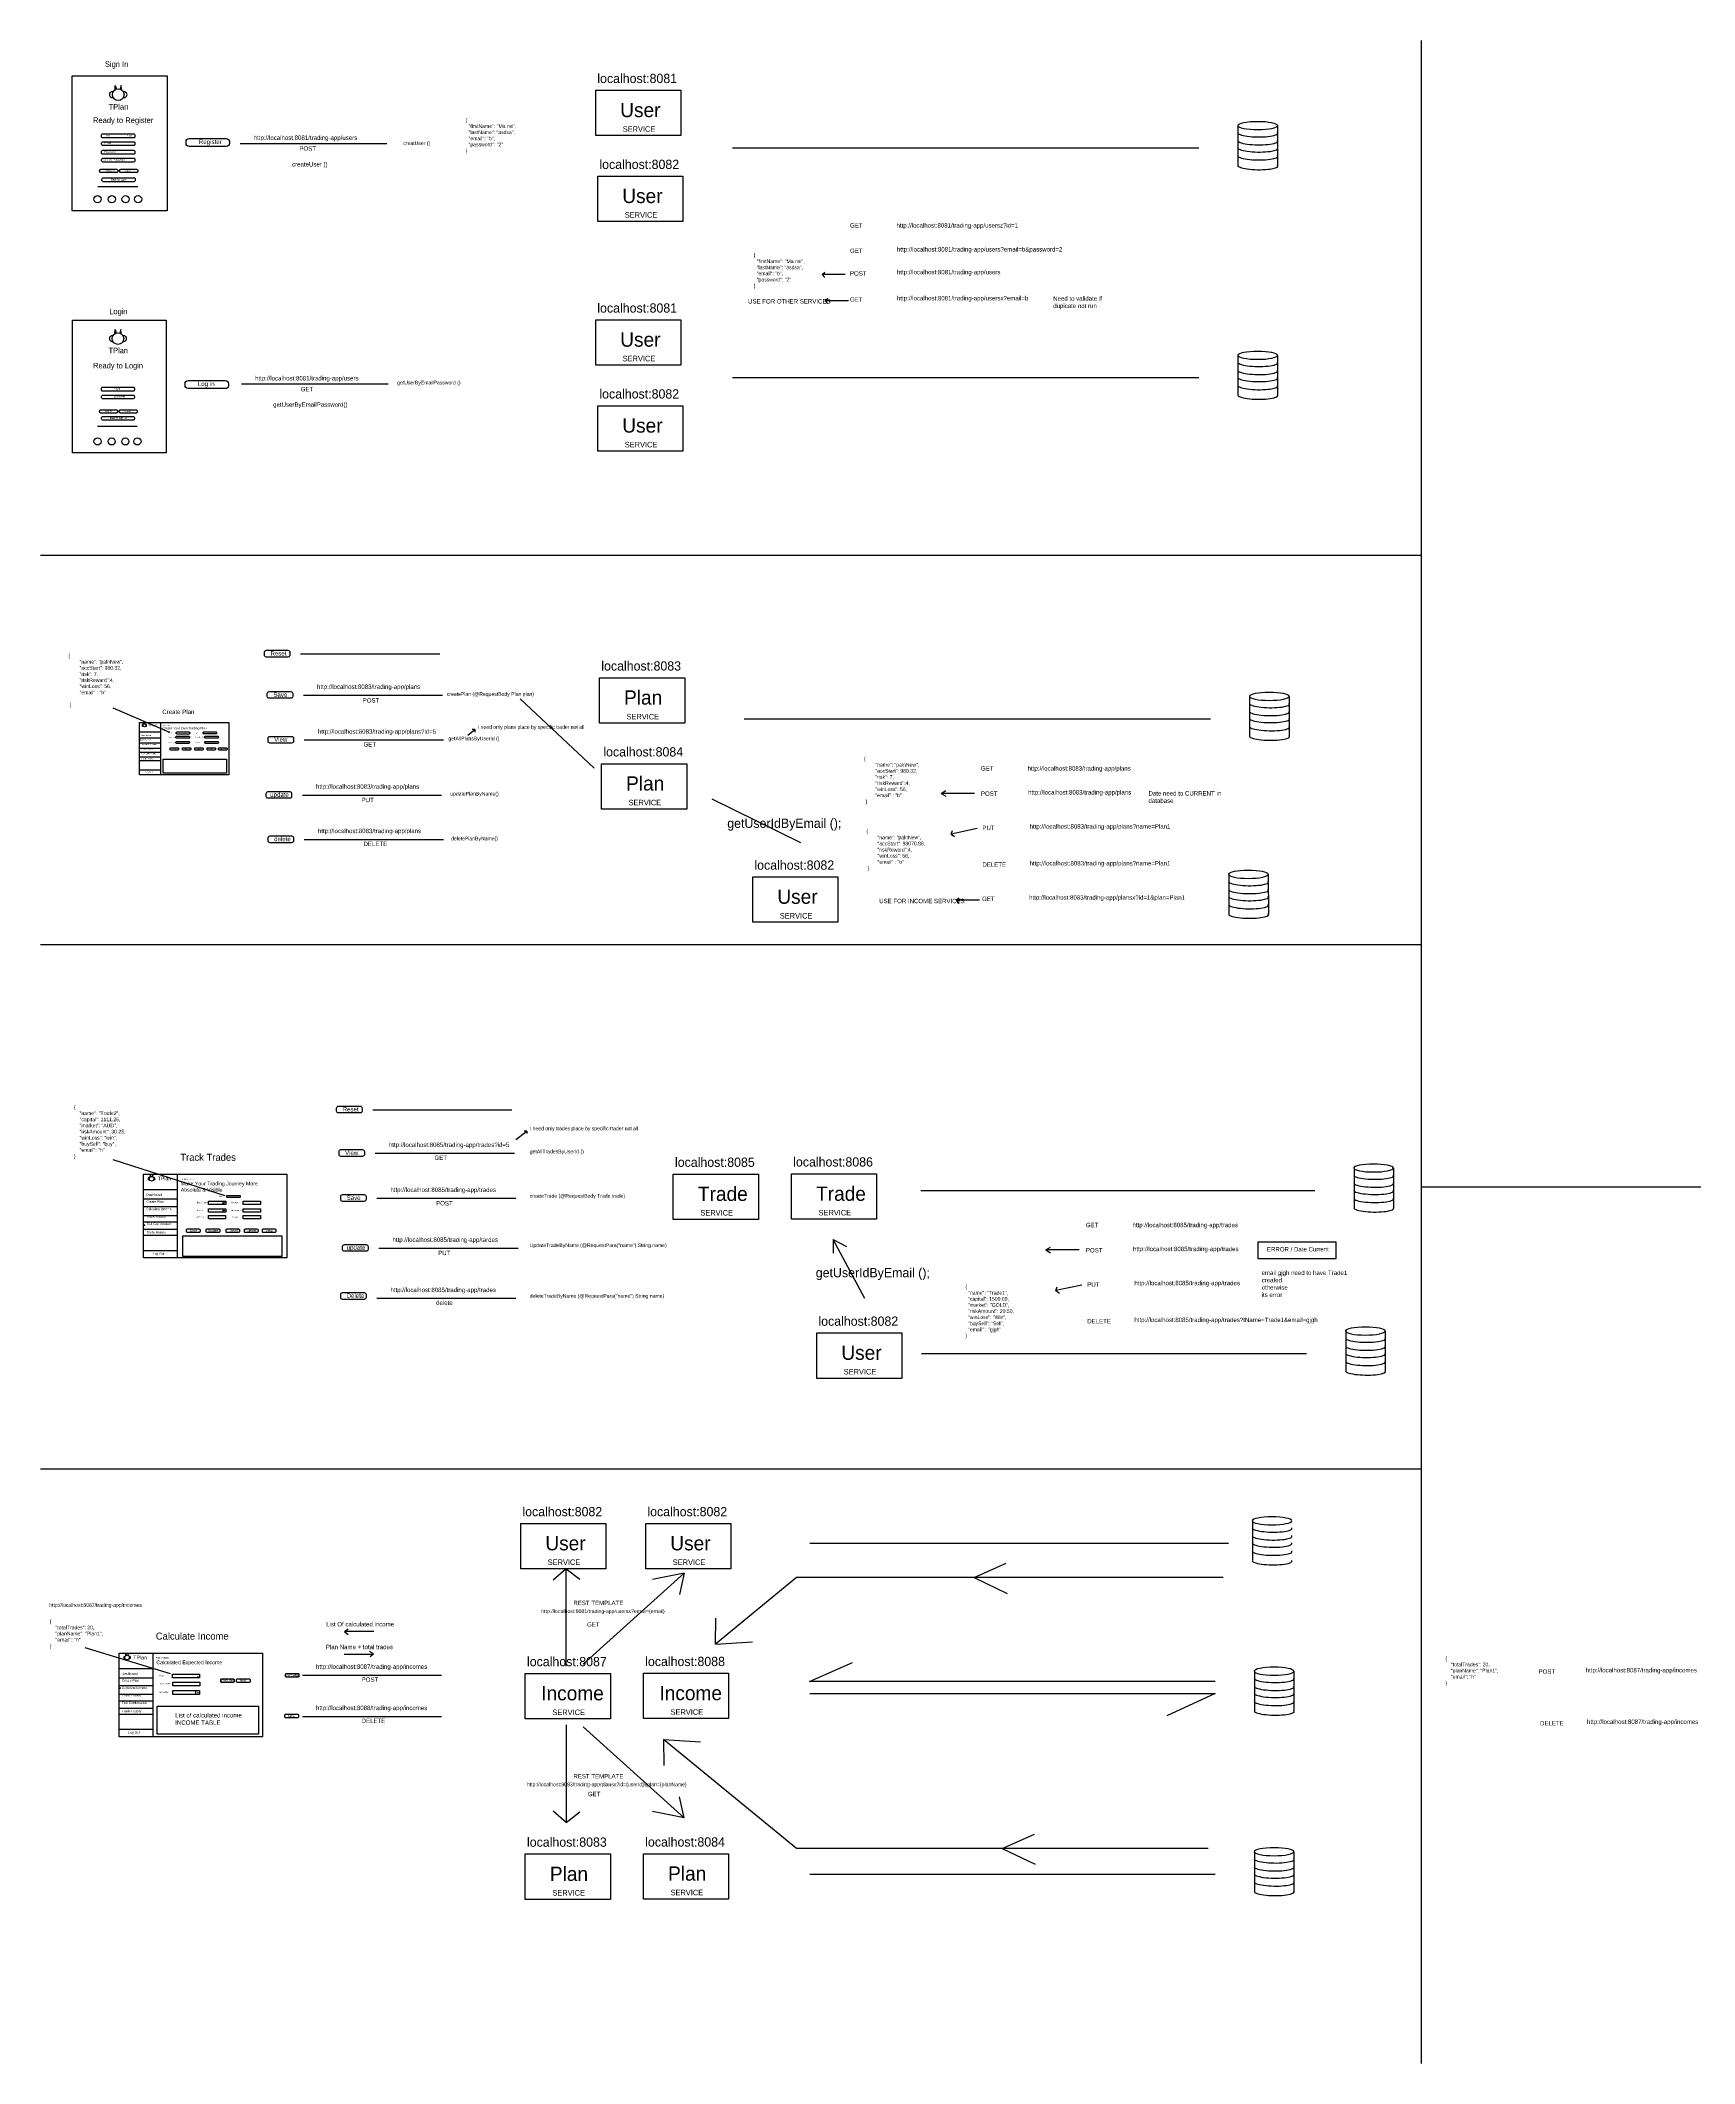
# Model space of a CAD drawing. Header units: inches. Extents: x 3671 to 106762, y 19230 to 49590.
# Drawn here: x 83142 to 94408, y 19230 to 33004 of the extents above; entities that cross this region are included whole.
import ezdxf

# ---------------------------------------------------------------- set-up
doc = ezdxf.new("R2010")
doc.units = ezdxf.units.IN
doc.header["$MEASUREMENT"] = 0
for name, color, linetype in [('Inner Lines', 251, 'Continuous'), ('lines', 100, 'Continuous'), ('Text', 7, 'Continuous')]:
    doc.layers.add(name, color=color, linetype=linetype)

msp = doc.modelspace()

# ---------------------------------------------------------------- linework, layer by layer
at = {"color": 255}
for p, q in [((92549, 19230), (92549, 33004)), ((84502, 32303), (85501, 32303)), ((88466, 31410), (88484, 31427)), ((88624, 31410), (88466, 31410)), ((88466, 31410), (88484, 31389)), ((88486, 31232), (88506, 31250)), ((88645, 31232), (88486, 31232)), ((88486, 31232), (88505, 31212)), ((84511, 30665), (85511, 30665)), ((83142, 29500), (92549, 29500)), ((86409, 28522), (86914, 28049)), ((83636, 28460), (84022, 28294)), ((84022, 28294), (84014, 28293)), ((84022, 28294), (84018, 28300)), ((88322, 27542), (87718, 27838)), ((89276, 27878), (89308, 27898)), ((89504, 27878), (89276, 27878)), ((89276, 27878), (89308, 27858)), ((89522, 27638), (89344, 27600)), ((89344, 27600), (89354, 27626)), ((89344, 27600), (89368, 27585)), ((89380, 27150), (89398, 27167)), ((89538, 27150), (89380, 27150)), ((89380, 27150), (89398, 27129)), ((83142, 26848), (92549, 26848)), ((83636, 25384), (84397, 25139)), ((92549, 25199), (106762, 25199)), ((88757, 24438), (88542, 24840)), ((88542, 24840), (88542, 24748)), ((88542, 24840), (88632, 24792)), ((89990, 24769), (90022, 24788)), ((90218, 24769), (89990, 24769)), ((89990, 24769), (90022, 24750)), ((90236, 24530), (90059, 24492)), ((90059, 24492), (90068, 24517)), ((90059, 24492), (90083, 24476)), ((83142, 23279), (92549, 23279)), ((86723, 22598), (86635, 22522)), ((86723, 21935), (86723, 22598)), ((86723, 22598), (86815, 22527)), ((86839, 21948), (87526, 22568)), ((87526, 22568), (87310, 22525)), ((87526, 22568), (87495, 22424)), ((85213, 22171), (85237, 22190)), ((83444, 22063), (84026, 21886)), ((85413, 22172), (85213, 22171)), ((85213, 22171), (85239, 22152)), ((85211, 22016), (85410, 22016)), ((85410, 22016), (85384, 22036)), ((85410, 22016), (85387, 21998)), ((88380, 21832), (88674, 21960)), ((91143, 21832), (88380, 21832)), ((91143, 21749), (90815, 21598)), ((86723, 21535), (86723, 20872)), ((86839, 21522), (87526, 20902)), ((86723, 20872), (86635, 20948)), ((86723, 20872), (86815, 20943)), ((87526, 20902), (87310, 20945)), ((87526, 20902), (87495, 21046))]:
    msp.add_line(p, q, dxfattribs=at)
for p, q in [((84914, 28828), (85862, 28828)), ((84933, 28547), (85881, 28547)), ((84939, 28242), (85887, 28242)), ((84926, 27866), (85874, 27866)), ((84939, 27564), (85887, 27564)), ((85406, 25724), (86353, 25724)), ((85422, 25427), (86370, 25427)), ((85433, 25122), (86381, 25122)), ((85447, 24782), (86395, 24782)), ((85433, 24440), (86381, 24440)), ((84926, 21875), (85874, 21875)), ((84926, 21593), (85874, 21593))]:
    msp.add_line(p, q)
at = {"color": 2}
for p, q in [((86052, 28275), (86101, 28312)), ((86101, 28312), (86082, 28312)), ((86101, 28312), (86101, 28294)), ((86101, 28294), (86101, 28294)), ((86380, 25521), (86454, 25578)), ((86454, 25578), (86436, 25578)), ((86454, 25578), (86454, 25561)), ((86454, 25561), (86454, 25561))]:
    msp.add_line(p, q, dxfattribs=at)
at = {"color": 3}
for p, q in [((89501, 22538), (89720, 22636)), ((88292, 22538), (87739, 22086)), ((91197, 22538), (88292, 22538)), ((89501, 22538), (89726, 22430)), ((87739, 22086), (87742, 22263)), ((87739, 22086), (87991, 22101)), ((88292, 20695), (87386, 21436)), ((87386, 21436), (87389, 21258)), ((87386, 21436), (87638, 21421)), ((91095, 20695), (88292, 20695)), ((89693, 20695), (89913, 20792)), ((89693, 20695), (89918, 20587))]:
    msp.add_line(p, q, dxfattribs=at)
at = {"color": 1}
msp.add_lwpolyline([(91436, 24825), (91966, 24825), (91966, 24709), (91436, 24709)], close=True, dxfattribs=at)
at = {"layer": 'Inner Lines'}
for p, q in [((83532, 32010), (83805, 32010)), ((83531, 30377), (83801, 30377)), ((84385, 25102), (84385, 25079)), ((84391, 25092), (84394, 25088)), ((84394, 25088), (84398, 25092)), ((84385, 25049), (84385, 25027)), ((84391, 25039), (84394, 25035)), ((84394, 25035), (84398, 25039)), ((84198, 21770), (84198, 21743)), ((84214, 21866), (84217, 21869)), ((84212, 21758), (84215, 21755)), ((84215, 21755), (84218, 21757))]:
    msp.add_line(p, q, dxfattribs=at)
for points in [[(83567, 32368), (83776, 32368, -0.414214), (83785, 32359), (83785, 32350, -0.414214), (83776, 32341), (83567, 32341, -0.414214), (83558, 32350), (83558, 32359, -0.414214)], [(83567, 32256), (83776, 32256, -0.414214), (83785, 32247), (83785, 32238, -0.414214), (83776, 32229), (83567, 32229, -0.414214), (83558, 32238), (83558, 32247, -0.414214)], [(83568, 32314), (83777, 32314, -0.414214), (83786, 32305), (83786, 32297, -0.414214), (83777, 32288), (83568, 32288, -0.414214), (83559, 32297), (83559, 32305, -0.414214)], [(84155, 32336), (84408, 32336, -0.414214), (84430, 32315), (84430, 32303, -0.414214), (84408, 32282), (84155, 32282, -0.414214), (84134, 32303), (84134, 32315, -0.414214)], [(83554, 32127), (83661, 32127, -0.414214), (83670, 32118), (83670, 32113, -0.414214), (83661, 32104), (83554, 32104, -0.414214), (83545, 32113), (83545, 32118, -0.414214)], [(83568, 32202), (83777, 32202, -0.414214), (83786, 32194), (83786, 32185, -0.414214), (83777, 32176), (83568, 32176, -0.414214), (83559, 32185), (83559, 32194, -0.414214)], [(83690, 32127), (83797, 32127, -0.414214), (83806, 32118), (83806, 32113, -0.414214), (83797, 32104), (83690, 32104, -0.414214), (83681, 32113), (83681, 32118, -0.414214)], [(83570, 32069), (83779, 32069, -0.414214), (83788, 32060), (83788, 32051, -0.414214), (83779, 32042), (83570, 32042, -0.414214), (83561, 32051), (83561, 32060, -0.414214)], [(83567, 30643), (83773, 30643, -0.414214), (83782, 30634), (83782, 30625, -0.414214), (83773, 30616), (83567, 30616, -0.414214), (83558, 30625), (83558, 30634, -0.414214)], [(83568, 30590), (83773, 30590, -0.414214), (83782, 30581), (83782, 30572, -0.414214), (83773, 30564), (83568, 30564, -0.414214), (83559, 30572), (83559, 30581, -0.414214)], [(84148, 30689), (84401, 30689, -0.414214), (84423, 30667), (84423, 30655, -0.414214), (84401, 30634), (84148, 30634, -0.414214), (84127, 30655), (84127, 30667, -0.414214)], [(83554, 30490), (83659, 30490, -0.414214), (83668, 30481), (83668, 30476, -0.414214), (83659, 30467), (83554, 30467, -0.414214), (83545, 30476), (83545, 30481, -0.414214)], [(83568, 30444), (83773, 30444, -0.414214), (83782, 30436), (83782, 30427, -0.414214), (83773, 30418), (83568, 30418, -0.414214), (83559, 30427), (83559, 30436, -0.414214)], [(83688, 30490), (83793, 30490, -0.414214), (83802, 30481), (83802, 30476, -0.414214), (83793, 30467), (83688, 30467, -0.414214), (83679, 30476), (83679, 30481, -0.414214)], [(84070, 28267), (84152, 28267, -0.414214), (84157, 28262), (84157, 28258, -0.414214), (84152, 28253), (84070, 28253, -0.414214), (84065, 28258), (84065, 28262, -0.414214)], [(84072, 28296), (84154, 28296, -0.414214), (84159, 28291), (84159, 28287, -0.414214), (84154, 28282), (84072, 28282, -0.414214), (84067, 28287), (84067, 28291, -0.414214)], [(84255, 28297), (84337, 28297, -0.414214), (84342, 28292), (84342, 28288, -0.414214), (84337, 28283), (84255, 28283, -0.414214), (84250, 28288), (84250, 28292, -0.414214)], [(84267, 28267), (84348, 28267, -0.414214), (84353, 28262), (84353, 28258, -0.414214), (84348, 28253), (84267, 28253, -0.414214), (84262, 28258), (84262, 28262, -0.414214)], [(84070, 28232), (84152, 28232, -0.414214), (84157, 28227), (84157, 28223, -0.414214), (84152, 28218), (84070, 28218, -0.414214), (84065, 28223), (84065, 28227, -0.414214)], [(84267, 28232), (84349, 28232, -0.414214), (84354, 28227), (84354, 28223, -0.414214), (84349, 28218), (84267, 28218, -0.414214), (84262, 28223), (84262, 28227, -0.414214)], [(84416, 25141), (84498, 25141, -0.414214), (84503, 25136), (84503, 25132, -0.414214), (84498, 25127), (84416, 25127, -0.414214), (84411, 25132), (84411, 25136, -0.414214)]]:
    msp.add_lwpolyline(points, format="xyb", close=True, dxfattribs=at)
for points in [[(83978, 28110), (84409, 28110), (84409, 28015), (83978, 28015)], [(84286, 25102), (84404, 25102), (84404, 25079), (84286, 25079)], [(84523, 25102), (84640, 25102), (84640, 25079), (84523, 25079)], [(84286, 25049), (84404, 25049), (84404, 25027), (84286, 25027)], [(84286, 25003), (84403, 25003), (84403, 24981), (84286, 24981)], [(84523, 25049), (84640, 25049), (84640, 25027), (84523, 25027)], [(84523, 25003), (84641, 25003), (84641, 24981), (84523, 24981)], [(84113, 24866), (84786, 24866), (84786, 24724), (84113, 24724)], [(84042, 21882), (84225, 21882), (84225, 21855), (84042, 21855)], [(84043, 21770), (84226, 21770), (84226, 21743), (84043, 21743)], [(84044, 21827), (84227, 21827), (84227, 21801), (84044, 21801)], [(83938, 21662), (84627, 21662), (84627, 21472), (83938, 21472)]]:
    msp.add_lwpolyline(points, close=True, dxfattribs=at)
at = {"layer": 'Inner Lines', "color": 6}
for centre, radius in [((83821, 28241), 1.51), ((83850, 24938), 2.42), ((83684, 21786), 2.42)]:
    msp.add_circle(centre, radius, dxfattribs=at)
at = {"layer": 'lines', "color": 6}
for p, q in [((91298, 32424), (91298, 32149)), ((91567, 32424), (91567, 32149)), ((91298, 30860), (91298, 30586)), ((91567, 30860), (91567, 30586)), ((91378, 28538), (91378, 28263)), ((91647, 28538), (91647, 28264)), ((91236, 27330), (91236, 27055)), ((91504, 27326), (91506, 27052)), ((92089, 25330), (92089, 25056)), ((92357, 25327), (92357, 25052)), ((92033, 24220), (92033, 23946)), ((92301, 24217), (92301, 23942)), ((91397, 22928), (91397, 22654)), ((91410, 21901), (91410, 21626)), ((91679, 21901), (91679, 21627)), ((91410, 20672), (91410, 20397)), ((91679, 20672), (91679, 20397))]:
    msp.add_line(p, q, dxfattribs=at)
at = {"layer": 'lines', "color": 0}
for p, q in [((87856, 32272), (91031, 32272)), ((87856, 30709), (91031, 30709)), ((87936, 28386), (91111, 28386)), ((89139, 25175), (91821, 25175)), ((89144, 24065), (91765, 24065)), ((88383, 22773), (91234, 22773)), ((88383, 21749), (91143, 21749)), ((88383, 20520), (91143, 20520))]:
    msp.add_line(p, q, dxfattribs=at)
at = {"layer": 'lines'}
for p, q in [((83816, 28361), (84426, 28361)), ((83816, 28004), (83816, 28361)), ((83816, 28296), (83959, 28296)), ((83816, 28256), (83959, 28256)), ((83959, 28361), (83959, 28004)), ((84426, 28361), (84426, 28004)), ((83816, 28223), (83959, 28223)), ((83816, 28185), (83959, 28185)), ((83816, 28158), (83959, 28158)), ((83816, 28126), (83959, 28126)), ((83816, 28101), (83959, 28101)), ((83816, 28037), (83959, 28037)), ((84426, 28004), (83816, 28004)), ((83845, 25285), (84821, 25285)), ((83845, 24715), (83845, 25285)), ((84074, 25285), (84074, 24715)), ((84821, 25285), (84821, 24715)), ((83845, 25181), (84074, 25181)), ((83845, 25118), (84074, 25118)), ((83845, 25065), (84074, 25065)), ((83845, 25004), (84074, 25004)), ((83845, 24961), (84074, 24961)), ((83845, 24910), (84074, 24910)), ((83845, 24869), (84074, 24869)), ((83845, 24766), (84074, 24766)), ((84821, 24715), (83845, 24715)), ((83679, 22025), (84654, 22025)), ((83679, 21455), (83679, 22025)), ((83679, 21920), (83907, 21920)), ((83907, 22025), (83907, 21455)), ((84654, 22025), (84654, 21455)), ((83679, 21857), (83907, 21857)), ((83679, 21804), (83907, 21804)), ((84214, 21866), (84214, 21866)), ((83679, 21744), (83907, 21744)), ((83679, 21700), (83907, 21700)), ((83679, 21649), (83907, 21649)), ((84215, 21755), (84215, 21755)), ((83679, 21608), (83907, 21608)), ((83679, 21506), (83907, 21506)), ((84654, 21455), (83679, 21455))]:
    msp.add_line(p, q, dxfattribs=at)
for points in [[(83358, 32762), (84006, 32762), (84006, 31844), (83358, 31844)], [(83361, 31100), (83999, 31100), (83999, 30196), (83361, 30196)]]:
    msp.add_lwpolyline(points, close=True, dxfattribs=at)
at = {"layer": 'lines', "color": 1}
for points in [[(86924, 32665), (87503, 32665), (87503, 32356), (86924, 32356)], [(86938, 32080), (87517, 32080), (87517, 31771), (86938, 31771)], [(86924, 31102), (87503, 31102), (87503, 30793), (86924, 30793)], [(86938, 30517), (87517, 30517), (87517, 30208), (86938, 30208)], [(86950, 28665), (87530, 28665), (87530, 28356), (86950, 28356)], [(86964, 28080), (87544, 28080), (87544, 27771), (86964, 27771)], [(87994, 27309), (88573, 27309), (88573, 27000), (87994, 27000)], [(87452, 25286), (88032, 25286), (88032, 24977), (87452, 24977)], [(88258, 25288), (88837, 25288), (88837, 24978), (88258, 24978)], [(88429, 24204), (89009, 24204), (89009, 23895), (88429, 23895)], [(86413, 22907), (86993, 22907), (86993, 22598), (86413, 22598)], [(87265, 22907), (87844, 22907), (87844, 22598), (87265, 22598)], [(86444, 21886), (87024, 21886), (87024, 21577), (86444, 21577)], [(87250, 21887), (87829, 21887), (87829, 21578), (87250, 21578)], [(86444, 20657), (87024, 20657), (87024, 20347), (86444, 20347)], [(87250, 20658), (87829, 20658), (87829, 20349), (87250, 20349)]]:
    msp.add_lwpolyline(points, close=True, dxfattribs=at)
at = {"layer": 'lines', "color": 6}
for points in [[(84681, 28852), (84828, 28852, -0.414214), (84841, 28840), (84841, 28819, -0.414214), (84828, 28806), (84681, 28806, -0.414214), (84668, 28819), (84668, 28840, -0.414214)], [(84700, 28571), (84848, 28571, -0.414214), (84860, 28558), (84860, 28537, -0.414214), (84848, 28525), (84700, 28525, -0.414214), (84687, 28537), (84687, 28558, -0.414214)], [(84706, 28266), (84853, 28266, -0.414214), (84866, 28253), (84866, 28232, -0.414214), (84853, 28220), (84706, 28220, -0.414214), (84693, 28232), (84693, 28253, -0.414214)], [(84029, 28188), (84078, 28188, -0.414214), (84082, 28184), (84082, 28177, -0.414214), (84078, 28173), (84029, 28173, -0.414214), (84025, 28177), (84025, 28184, -0.414214)], [(84113, 28188), (84162, 28188, -0.414214), (84166, 28184), (84166, 28177, -0.414214), (84162, 28173), (84113, 28173, -0.414214), (84109, 28177), (84109, 28184, -0.414214)], [(84197, 28188), (84246, 28188, -0.414214), (84250, 28184), (84250, 28177, -0.414214), (84246, 28173), (84197, 28173, -0.414214), (84193, 28177), (84193, 28184, -0.414214)], [(84281, 28188), (84330, 28188, -0.414214), (84334, 28184), (84334, 28177, -0.414214), (84330, 28173), (84281, 28173, -0.414214), (84277, 28177), (84277, 28184, -0.414214)], [(84359, 28188), (84409, 28188, -0.414214), (84413, 28184), (84413, 28177, -0.414214), (84409, 28173), (84359, 28173, -0.414214), (84355, 28177), (84355, 28184, -0.414214)], [(84692, 27890), (84840, 27890, -0.414214), (84853, 27877), (84853, 27857, -0.414214), (84840, 27844), (84692, 27844, -0.414214), (84680, 27857), (84680, 27877, -0.414214)], [(84706, 27588), (84853, 27588, -0.414214), (84866, 27575), (84866, 27555, -0.414214), (84853, 27542), (84706, 27542, -0.414214), (84693, 27555), (84693, 27575, -0.414214)], [(85172, 25748), (85320, 25748, -0.414214), (85333, 25735), (85333, 25715, -0.414214), (85320, 25702), (85172, 25702, -0.414214), (85159, 25715), (85159, 25735, -0.414214)], [(85188, 25452), (85336, 25452, -0.414214), (85349, 25439), (85349, 25418, -0.414214), (85336, 25406), (85188, 25406, -0.414214), (85176, 25418), (85176, 25439, -0.414214)], [(85199, 25146), (85347, 25146, -0.414214), (85360, 25133), (85360, 25113, -0.414214), (85347, 25100), (85199, 25100, -0.414214), (85187, 25113), (85187, 25133, -0.414214)], [(84144, 24912), (84222, 24912, -0.414214), (84229, 24906), (84229, 24895, -0.414214), (84222, 24888), (84144, 24888, -0.414214), (84137, 24895), (84137, 24906, -0.414214)], [(84278, 24912), (84357, 24912, -0.414214), (84364, 24906), (84364, 24895, -0.414214), (84357, 24888), (84278, 24888, -0.414214), (84271, 24895), (84271, 24906, -0.414214)], [(84412, 24912), (84491, 24912, -0.414214), (84498, 24906), (84498, 24895, -0.414214), (84491, 24888), (84412, 24888, -0.414214), (84406, 24895), (84406, 24906, -0.414214)], [(84538, 24912), (84617, 24912, -0.414214), (84624, 24906), (84624, 24895, -0.414214), (84617, 24888), (84538, 24888, -0.414214), (84531, 24895), (84531, 24906, -0.414214)], [(84660, 24912), (84739, 24912, -0.414214), (84746, 24906), (84746, 24895, -0.414214), (84739, 24888), (84660, 24888, -0.414214), (84654, 24895), (84654, 24906, -0.414214)], [(85213, 24806), (85361, 24806, -0.414214), (85374, 24793), (85374, 24772, -0.414214), (85361, 24760), (85213, 24760, -0.414214), (85200, 24772), (85200, 24793, -0.414214)], [(85199, 24479), (85347, 24479, -0.414214), (85360, 24466), (85360, 24445, -0.414214), (85347, 24432), (85199, 24432, -0.414214), (85187, 24445), (85187, 24466, -0.414214)], [(84376, 21850), (84455, 21850, -0.414214), (84462, 21843), (84462, 21832, -0.414214), (84455, 21825), (84376, 21825, -0.414214), (84370, 21832), (84370, 21843, -0.414214)], [(84484, 21850), (84563, 21850, -0.414214), (84570, 21843), (84570, 21832, -0.414214), (84563, 21825), (84484, 21825, -0.414214), (84478, 21832), (84478, 21843, -0.414214)], [(84818, 21886), (84897, 21886, -0.414214), (84903, 21879), (84903, 21868, -0.414214), (84897, 21861), (84818, 21861, -0.414214), (84811, 21868), (84811, 21879, -0.414214)], [(84814, 21608), (84893, 21608, -0.414214), (84900, 21601), (84900, 21590, -0.414214), (84893, 21583), (84814, 21583, -0.414214), (84807, 21590), (84807, 21601, -0.414214)]]:
    msp.add_lwpolyline(points, format="xyb", close=True, dxfattribs=at)
at = {"layer": 'lines', "color": 40}
for centre, radius in [((83672, 32635), 39.9), ((83670, 30974), 39.3), ((83850, 28341), 9.89), ((83899, 25254), 15.8), ((83732, 21994), 15.8)]:
    msp.add_circle(centre, radius, dxfattribs=at)
at = {"layer": 'lines'}
for centre, radius in [((83531, 31923), 24.6), ((83628, 31923), 24.6), ((83722, 31923), 24.6), ((83807, 31923), 24.6), ((83531, 30274), 24.2), ((83627, 30274), 24.2), ((83720, 30274), 24.2), ((83803, 30274), 24.2)]:
    msp.add_circle(centre, radius, dxfattribs=at)
at = {"layer": 'lines', "color": 6, "extrusion": (0, 0, -1)}
for centre in [(91433, 32424), (91433, 30860), (91512, 28538), (91369, 27326), (92222, 25327), (92166, 24217), (91530, 22925), (91544, 21901), (91544, 20672)]:
    msp.add_ellipse(centre, major_axis=(135, 0), ratio=0.200024, dxfattribs=at)
at = {"layer": 'lines', "color": 6}
for centre in [(91434, 32374), (91434, 32320), (91434, 32271), (91434, 32217), (91434, 32151), (91434, 30811), (91434, 30756), (91434, 30708), (91434, 30653), (91434, 30588), (91513, 28488), (91513, 28434), (91513, 28386), (91513, 28331), (91513, 28266), (91370, 27276), (91370, 27222), (91370, 27174), (91370, 27119), (91370, 27054), (92223, 25277), (92223, 25223), (92223, 25174), (92223, 25119), (92223, 25054), (92167, 24167), (92167, 24113), (92167, 24064), (92167, 24009), (92167, 23944), (91531, 22875), (91531, 22821), (91531, 22772), (91531, 22717), (91531, 22652), (91545, 21851), (91545, 21797), (91545, 21749), (91545, 21694), (91545, 21629), (91545, 20622), (91545, 20568), (91545, 20519), (91545, 20465), (91545, 20400)]:
    msp.add_ellipse(centre, major_axis=(-136, 2), ratio=0.19691, start_param=0.067539, end_param=3.327393, dxfattribs=at)
at = {"layer": 'Text'}
for p, q in [((83650, 32668), (83651, 32698)), ((83651, 32698), (83659, 32673)), ((83692, 32698), (83684, 32673)), ((83694, 32668), (83692, 32698)), ((83649, 31007), (83650, 31036)), ((83650, 31036), (83658, 31012)), ((83690, 31036), (83682, 31012)), ((83692, 31007), (83690, 31036)), ((83845, 28350), (83845, 28357)), ((83845, 28357), (83847, 28351)), ((83855, 28357), (83853, 28351)), ((83855, 28350), (83855, 28357)), ((83890, 25267), (83891, 25279)), ((83891, 25279), (83894, 25269)), ((83907, 25279), (83904, 25269)), ((83908, 25267), (83907, 25279)), ((83724, 22007), (83724, 22018)), ((83724, 22018), (83728, 22009)), ((83740, 22018), (83737, 22009)), ((83741, 22007), (83740, 22018))]:
    msp.add_line(p, q, dxfattribs=at)
for centre, radius, start, end in [((83632, 32635), 19.8, 75.6803, 284.3197), ((83712, 32635), 19.8, 255.6803, 104.3197), ((83631, 30974), 19.4, 75.6803, 284.3197), ((83709, 30974), 19.4, 255.6803, 104.3197), ((83840, 28341), 4.89, 75.6803, 284.3197), ((83860, 28341), 4.89, 255.6803, 104.3197), ((83883, 25254), 7.83, 75.6803, 284.3197), ((83915, 25254), 7.83, 255.6803, 104.3197), ((83717, 21994), 7.83, 75.6803, 284.3197), ((83748, 21994), 7.83, 255.6803, 104.3197)]:
    msp.add_arc(centre, radius, start, end, dxfattribs=at)

# ---------------------------------------------------------------- texts
at = {"layer": 'Text', "color": 1, "attachment_point": 1}
for s, insert, char_height, width in [('{\\fTw Cen MT|b0|i0|c0|p34;Sign In}', (83581, 32862), 38.4, 401.59), ('{\\fTw Cen MT|b0|i0|c0|p34;\\C2;localhost:8081}', (86935, 32777), 63, 811.89), ('{\\fTw Cen MT|b0|i0|c0|p34;\\C4;User}', (87091, 32579), 97.2, 487.14), ('{\\fJetBrains Mono|b0|i0|c0|p48;\\H0.8333x;\\C3;\\{^J  "firstName": "Ma nsi",^J  "lastName": "asdsa",^J  "email": "b",^J  "password": "2"^J\\}}', (86039, 32475), 30, 1084.54), ('{\\fTw Cen MT|b0|i0|c0|p34;SERVICE}', (87108, 32420), 37.8, 487.14), ('{\\fTw Cen MT|b0|i0|c0|p34;\\C31;http://localhost:8081/trading-app/users}', (84595, 32357), 30, 313.74), ('{\\fTw Cen MT|b0|i0|c0|p34;\\C150;POST}', (84906, 32283), 30, 313.74), ('{\\fJetBrains Mono|b0|i0|c0|p48;\\H0.8333x;\\C3;creatUser ()}', (85614, 32317), 30, 1074.82), ('{\\fTw Cen MT|b0|i0|c0|p34;\\C4;createUser ()}', (84856, 32176), 30, 313.74), ('{\\fTw Cen MT|b0|i0|c0|p34;\\C2;localhost:8082}', (86949, 32192), 63, 811.89), ('{\\fTw Cen MT|b0|i0|c0|p34;\\C4;User}', (87105, 31994), 97.2, 487.14), ('{\\fTw Cen MT|b0|i0|c0|p34;SERVICE}', (87122, 31835), 37.8, 487.14), ('{\\fTw Cen MT|b0|i0|c0|p34;GET}', (88656, 31760), 30, 313.74), ('{\\fTw Cen MT|b0|i0|c0|p34;\\C31;http://localhost:8081/trading-app/\\C4;usersz\\C31;?id=1}', (88973, 31760), 30, 313.74), ('{\\fJetBrains Mono|b0|i0|c0|p48;\\H0.8333x;\\C3;\\{^J  "firstName": "Ma nsi",^J  "lastName": "asdsa",^J  "email": "b",^J  "password": "2"^J\\}}', (88001, 31555), 30, 1084.54), ('{\\fTw Cen MT|b0|i0|c0|p34;GET}', (88656, 31587), 30, 313.74), ('{\\fTw Cen MT|b0|i0|c0|p34;\\C31;http://localhost:8081/trading-app/\\C4;users\\C31;?email=b&password=2}', (88976, 31597), 30, 1283.46), ('{\\fTw Cen MT|b0|i0|c0|p34;POST}', (88656, 31433), 30, 313.74), ('{\\fTw Cen MT|b0|i0|c0|p34;\\C31;http://localhost:8081/trading-app/users}', (88976, 31442), 30, 1283.46), ('{\\fTw Cen MT|b0|i0|c0|p34; Login}', (83597, 31178), 37.78, 395.15), ('{\\fTw Cen MT|b0|i0|c0|p34;\\C2;localhost:8081}', (86935, 31214), 63, 811.89), ('{\\fTw Cen MT|b0|i0|c0|p34;\\C5;USE FOR OTHER SERVICES}', (87962, 31243), 30, 597.5), ('{\\fTw Cen MT|b0|i0|c0|p34;GET}', (88656, 31255), 30, 313.74), ('{\\fTw Cen MT|b0|i0|c0|p34;\\C31;http://localhost:8081/trading-app/usersx?email=b}', (88976, 31264), 30, 1283.46), ('\\pt540;{\\fTw Cen MT|b0|i0|c0|p34;Need to validate if \\Pdupicate not run}', (90040, 31262), 30, 597.5), ('{\\fTw Cen MT|b0|i0|c0|p34;\\C4;User}', (87091, 31016), 97.2, 487.14), ('{\\fTw Cen MT|b0|i0|c0|p34;SERVICE}', (87108, 30857), 37.8, 487.14), ('{\\fTw Cen MT|b0|i0|c0|p34;\\C31;http://localhost:8081/trading-app/users}', (84604, 30719), 30, 313.74), ('{\\fTw Cen MT|b0|i0|c0|p34;\\C150;GET}', (84915, 30645), 30, 313.74), ('{\\fJetBrains Mono|b0|i0|c0|p48;\\H0.8333x;\\C3;getUserByEmailPassword ()}', (85572, 30687), 30, 1074.82), ('{\\fTw Cen MT|b0|i0|c0|p34;\\C2;localhost:8082}', (86949, 30629), 63, 811.89), ('{\\fTw Cen MT|b0|i0|c0|p34;\\C4;getUserByEmailPassword()}', (84727, 30540), 30, 313.74), ('{\\fTw Cen MT|b0|i0|c0|p34;\\C4;User}', (87105, 30431), 97.2, 487.14), ('{\\fTw Cen MT|b0|i0|c0|p34;SERVICE}', (87122, 30271), 37.8, 487.14), ('{\\fJetBrains Mono|b0|i0|c0|p48;\\H0.8333x;\\C3;\\{\\P        "name": "palnNew",\\P        "accStart": 980.32,\\P        "risk": 7,\\P        "riskReward":4,\\P        "winLoss": 56,\\P        "email" : "b"\\P   \\P \\}}', (83332, 28828), 30, 1084.54), ('{\\fTw Cen MT|b0|i0|c0|p34;\\C2;localhost:8083}', (86962, 28777), 63, 811.89), ('{\\fTw Cen MT|b0|i0|c0|p34;\\C31;http://localhost:8083/trading-app/plans}', (85026, 28619), 30, 313.74), ('{\\fTw Cen MT|b0|i0|c0|p34;\\C150;POST}', (85337, 28526), 30, 313.74), ('{\\fJetBrains Mono|b0|i0|c0|p48;\\H0.8333x;\\C3;createPlan (@RequestBody Plan plan)}', (85910, 28567), 30, 1074.82), ('{\\fTw Cen MT|b0|i0|c0|p34;\\C4;Plan}', (87117, 28579), 97.2, 487.14), ('{\\fTw Cen MT|b0|i0|c0|p34;Create Plan}', (83972, 28448), 30, 313.74), ('{\\fTw Cen MT|b0|i0|c0|p34;SERVICE}', (87134, 28419), 37.8, 487.14), ('{\\fTw Cen MT|b0|i0|c0|p34;\\C31;http://localhost:8083/trading-app/plans?id=5}', (85032, 28314), 30, 313.74), ('{\\fJetBrains Mono|b0|i0|c0|p48;\\H0.8333x;\\C3;getAllPlansByUserId ()}', (85921, 28264), 30, 944.73), ('{\\fJetBrains Mono|b0|i0|c0|p48;\\H0.8333x;\\C151;I need only plans place by specific trader not all}', (86121, 28342), 30, 1074.82), ('{\\fTw Cen MT|b0|i0|c0|p34;\\C150;GET}', (85343, 28226), 30, 313.74), ('{\\fTw Cen MT|b0|i0|c0|p34;\\C2;localhost:8084}', (86976, 28192), 63, 811.89), ('{\\fJetBrains Mono|b0|i0|c0|p48;\\H0.8333x;\\C3;\\{\\P        "name": "palnNew",\\P        "accStart": 980.32,\\P        "risk": 7,\\P        "riskReward":4,\\P        "winLoss": 56,\\P        "email" : "b"\\P \\}}', (88752, 28127), 30, 1084.54), ('{\\fTw Cen MT|b0|i0|c0|p34;\\C4;Plan}', (87131, 27994), 97.2, 487.14), ('{\\fTw Cen MT|b0|i0|c0|p34;GET}', (89548, 28063), 30, 313.74), ('{\\fTw Cen MT|b0|i0|c0|p34;\\C31;http://localhost:8083/trading-app/\\C4;plans}', (89866, 28063), 30, 313.74), ('{\\fTw Cen MT|b0|i0|c0|p34;\\C31;http://localhost:8083/trading-app/plans}', (85019, 27939), 30, 313.74), ('{\\fTw Cen MT|b0|i0|c0|p34;\\C150;PUT}', (85330, 27848), 30, 313.74), ('{\\fJetBrains Mono|b0|i0|c0|p48;\\H0.8333x;\\C3;updatePlanByName()}', (85933, 27888), 30, 1151.26), ('{\\fTw Cen MT|b0|i0|c0|p34;SERVICE}', (87148, 27834), 37.8, 487.14), ('{\\fTw Cen MT|b0|i0|c0|p34;POST}', (89548, 27891), 30, 313.74), ('{\\fTw Cen MT|b0|i0|c0|p34;\\C31;http://localhost:8083/trading-app/\\C4;plans}', (89869, 27900), 30, 1283.46), ('\\pt540;{\\fTw Cen MT|b0|i0|c0|p34;Date need to CURRENT in database}', (90689, 27893), 30, 597.5), ('{\\fTw Cen MT|b0|i0|c0|p34;\\C2;getUserIdByEmail ();}', (87820, 27706), 63, 811.89), ('{\\fTw Cen MT|b0|i0|c0|p34;\\C31;http://localhost:8083/trading-app/plans}', (85032, 27637), 30, 313.74), ('{\\fTw Cen MT|b0|i0|c0|p34;\\C150;DELETE}', (85343, 27549), 30, 313.74), ('{\\fJetBrains Mono|b0|i0|c0|p48;\\H0.8333x;\\C3;deletePlanByName()}', (85939, 27583), 30, 1151.26), ('{\\fJetBrains Mono|b0|i0|c0|p48;\\H0.8333x;\\C3;\\{\\P        "name": "palnNew",\\P        "accStart": 98070.88,\\P        "riskReward":4,\\P        "winLoss": 56,\\P        "email" : "b"\\P \\}}', (88767, 27632), 30, 1084.54), ('{\\fTw Cen MT|b0|i0|c0|p34;PUT}', (89558, 27658), 30, 313.74), ('{\\fTw Cen MT|b0|i0|c0|p34;\\C31;http://localhost:8083/trading-app/\\C4;plans\\C31;?name=Plan1}', (89879, 27668), 30, 1283.46), ('{\\fTw Cen MT|b0|i0|c0|p34;\\C2;localhost:8082}', (88005, 27421), 63, 811.89), ('{\\fTw Cen MT|b0|i0|c0|p34;\\C31;http://localhost:8083/trading-app/\\C4;plans\\C31;?name=Plan1}', (89879, 27417), 30, 1283.46), ('{\\fTw Cen MT|b0|i0|c0|p34;DELETE}', (89558, 27408), 30, 313.74), ('{\\fTw Cen MT|b0|i0|c0|p34;\\C4;User}', (88161, 27223), 97.2, 487.14), ('{\\fTw Cen MT|b0|i0|c0|p34;\\C5;USE FOR INCOME SERVICES}', (88855, 27160), 30, 597.5), ('{\\fTw Cen MT|b0|i0|c0|p34;GET}', (89556, 27175), 30, 313.74), ('{\\fTw Cen MT|b0|i0|c0|p34;\\C31;http://localhost:8083/trading-app/plansx?id=1&plan=Plan1}', (89876, 27184), 30, 1283.46), ('{\\fTw Cen MT|b0|i0|c0|p34;SERVICE}', (88178, 27063), 37.8, 487.14), ('{\\fJetBrains Mono|b0|i0|c0|p48;\\H0.8333x;\\C3;    \\{\\P        "name": "Trade2",\\P        "capital": 1111.25,\\P        "market": "AUD",\\P        "riskAmount": 30.25,\\P        "winLoss": "win",\\P        "buySell": "buy",\\P        "email": "h"\\P    \\}}', (83332, 25754), 30, 1084.54), ('{\\fTw Cen MT|b0|i0|c0|p34;\\C31;http://localhost:8085/trading-app/trades?id=5}', (85515, 25500), 30, 313.74), ('{\\fJetBrains Mono|b0|i0|c0|p48;\\H0.8333x;\\C151;I need only trades place by specific trader not all}', (86475, 25609), 30, 1074.82), ('{\\fTw Cen MT|b0|i0|c0|p34;Track Trades}', (84095, 25424), 48, 501.98), ('{\\fTw Cen MT|b0|i0|c0|p34;\\C150;GET}', (85826, 25412), 30, 313.74), ('{\\fJetBrains Mono|b0|i0|c0|p48;\\H0.8333x;\\C3;getAllTradesByUserId ()}', (86475, 25452), 30, 1074.82), ('{\\fTw Cen MT|b0|i0|c0|p34;\\C2;localhost:8085}', (87464, 25398), 63, 811.89), ('{\\fTw Cen MT|b0|i0|c0|p34;\\C2;localhost:8086}', (88269, 25400), 63, 811.89), ('{\\fTw Cen MT|b0|i0|c0|p34;\\C4;Trade}', (88425, 25201), 97.2, 487.14), ('{\\fTw Cen MT|b0|i0|c0|p34;\\C31;http://localhost:8085/trading-app/trades}', (85526, 25194), 30, 313.74), ('{\\fTw Cen MT|b0|i0|c0|p34;\\C150;POST}', (85837, 25102), 30, 313.74), ('{\\fJetBrains Mono|b0|i0|c0|p48;\\H0.8333x;\\C3;createTrade (@RequestBody Trade trade)}', (86475, 25150), 30, 1074.82), ('{\\fTw Cen MT|b0|i0|c0|p34;\\C4;Trade}', (87620, 25200), 97.2, 487.14), ('{\\fTw Cen MT|b0|i0|c0|p34;SERVICE}', (87637, 25041), 37.8, 487.14), ('{\\fTw Cen MT|b0|i0|c0|p34;SERVICE}', (88442, 25042), 37.8, 487.14), ('{\\fTw Cen MT|b0|i0|c0|p34;GET}', (90263, 24954), 30, 313.74), ('{\\fTw Cen MT|b0|i0|c0|p34;\\C31;http://localhost:8085/trading-app/\\C4;trades}', (90580, 24954), 30, 313.74), ('{\\fTw Cen MT|b0|i0|c0|p34;\\C31;http://localhost:8085/trading-app/tardes}', (85540, 24854), 30, 313.74), ('{\\fJetBrains Mono|b0|i0|c0|p48;\\H0.8333x;\\C3;UpdateTradeByName (@RequestPara("name") String name)}', (86475, 24814), 30, 1594.35), ('{\\fTw Cen MT|b0|i0|c0|p34;\\C150;PUT}', (85851, 24764), 30, 313.74), ('{\\fTw Cen MT|b0|i0|c0|p34;POST}', (90263, 24782), 30, 313.74), ('{\\fTw Cen MT|b0|i0|c0|p34;\\C31;http://localhost:8085/trading-app/\\C4;trades}', (90584, 24791), 30, 1283.46), ('\\pt540;{\\fTw Cen MT|b0|i0|c0|p34;ERROR / Date Current}', (91496, 24789), 30, 597.5), ('{\\fTw Cen MT|b0|i0|c0|p34;\\C2;getUserIdByEmail ();}', (88423, 24646), 63, 811.89), ('{\\fJetBrains Mono|b0|i0|c0|p48;\\H0.8333x;\\C3;  \\{^J    "name": "Trade1",^J    "capital": 1500.00,^J    "market": "GOLD",^J    "riskAmount": 20.50,^J    "winLoss": "Win",^J    "buySell": "Sell",^J    "email" : "gjgh"^J  \\}}', (89422, 24532), 30, 1084.54), ('{\\fTw Cen MT|b0|i0|c0|p34;PUT}', (90272, 24549), 30, 313.74), ('{\\fTw Cen MT|b0|i0|c0|p34;\\C31;http://localhost:8085/trading-app/\\C4;trades}', (90593, 24559), 30, 1283.46), ('{\\fTw Cen MT|b0|i0|c0|p34;email \\C3;gjgh\\C1; need to have \\C3;Trade1 \\C1;created \\Potherwise \\Pits error}', (91460, 24629), 30, 597.5), ('{\\fTw Cen MT|b0|i0|c0|p34;\\C31;http://localhost:8085/trading-app/trades}', (85526, 24512), 30, 313.74), ('{\\fTw Cen MT|b0|i0|c0|p34;\\C150;delete}', (85837, 24425), 30, 313.74), ('{\\fJetBrains Mono|b0|i0|c0|p48;\\H0.8333x;\\C3;deleteTradeByName (@RequestPara("name") String name)}', (86475, 24469), 30, 1594.35), ('{\\fTw Cen MT|b0|i0|c0|p34;\\C2;localhost:8082}', (88441, 24316), 63, 811.89), ('{\\fTw Cen MT|b0|i0|c0|p34;DELETE}', (90272, 24299), 30, 313.74), ('{\\fTw Cen MT|b0|i0|c0|p34;\\C31;http://localhost:8085/trading-app/\\C4;trades?tName=Trade1&email=gjgh}', (90593, 24308), 30, 1283.46), ('{\\fTw Cen MT|b0|i0|c0|p34;\\C4;User}', (88597, 24118), 97.2, 487.14), ('{\\fTw Cen MT|b0|i0|c0|p34;SERVICE}', (88613, 23959), 37.8, 487.14), ('{\\fTw Cen MT|b0|i0|c0|p34;\\C2;localhost:8082}', (86425, 23019), 63, 811.89), ('{\\fTw Cen MT|b0|i0|c0|p34;\\C2;localhost:8082}', (87276, 23019), 63, 811.89), ('{\\fTw Cen MT|b0|i0|c0|p34;\\C4;User}', (86581, 22821), 97.2, 487.14), ('{\\fTw Cen MT|b0|i0|c0|p34;\\C4;User}', (87432, 22821), 97.2, 487.14), ('{\\fTw Cen MT|b0|i0|c0|p34;SERVICE}', (86597, 22662), 37.8, 487.14), ('{\\fTw Cen MT|b0|i0|c0|p34;SERVICE}', (87449, 22662), 37.8, 487.14), ('{\\fJetBrains Mono|b0|i0|c0|p48;\\H0.8333x;\\C21;http://localhost:8087/trading-app/incomes}', (83202, 22364), 30, 1084.54), ('{\\fArial|b0|i0|c0|p34;\\C31;http://localhost:8081/trading-app/usersx?email=\\{email\\}}', (86553, 22322), 25, 313.74), ('{\\fTw Cen MT|b0|i0|c0|p34;\\C242;REST TEMPLATE}', (86772, 22381), 30, 521.19), ('{\\fJetBrains Mono|b0|i0|c0|p48;\\H0.8333x;\\C3;    \\{\\P        "totalTrades": 20,\\P        "planName": "Plan1",\\P        "email": "h"\\P    \\}}', (83168, 22253), 30, 1084.54), ('{\\fTw Cen MT|b0|i0|c0|p34;\\C242;List Of calculated income }', (85088, 22236), 30, 521.19), ('{\\fTw Cen MT|b0|i0|c0|p34;\\C150;GET}', (86865, 22234), 30, 313.74), ('{\\fTw Cen MT|b0|i0|c0|p34;Calculate Income}', (83928, 22164), 48, 501.98), ('{\\fTw Cen MT|b0|i0|c0|p34;\\C242;Plan Name + total trades}', (85086, 22081), 30, 521.19), ('{\\fTw Cen MT|b0|i0|c0|p34;\\C31;http://localhost:8087/trading-app/incomes}', (85019, 21947), 30, 313.74), ('{\\fTw Cen MT|b0|i0|c0|p34;\\C2;localhost:8087}', (86456, 21998), 63, 811.89), ('{\\fTw Cen MT|b0|i0|c0|p34;\\C2;localhost:8088}', (87261, 21999), 63, 811.89), ('{\\fJetBrains Mono|b0|i0|c0|p48;\\H0.8333x;\\C3;    \\{\\P        "totalTrades": 20,\\P        "planName": "Plan1",\\P        "email": "h"\\P    \\}}', (92672, 22001), 30, 1084.54), ('{\\fTw Cen MT|b0|i0|c0|p34;POST}', (93346, 21914), 30, 313.74), ('{\\fTw Cen MT|b0|i0|c0|p34;\\C31;http://localhost:8087/trading-app/\\C4;incomes}', (93667, 21923), 30, 1283.46), ('{\\fTw Cen MT|b0|i0|c0|p34;\\C150;POST}', (85330, 21859), 30, 313.74), ('{\\fTw Cen MT|b0|i0|c0|p34;\\C4;Income}', (86553, 21800), 97.2, 487.14), ('{\\fTw Cen MT|b0|i0|c0|p34;\\C4;Income}', (87358, 21801), 97.2, 487.14), ('{\\fTw Cen MT|b0|i0|c0|p34;\\C31;http://localhost:8088/trading-app/incomes}', (85019, 21666), 30, 313.74), ('{\\fTw Cen MT|b0|i0|c0|p34;SERVICE}', (86629, 21640), 37.8, 487.14), ('{\\fTw Cen MT|b0|i0|c0|p34;SERVICE}', (87434, 21642), 37.8, 487.14), ('{\\fTw Cen MT|b0|i0|c0|p34;\\C150;List of calculated income INCOME TABLE}', (84060, 21616), 30, 596.19), ('{\\fTw Cen MT|b0|i0|c0|p34;\\C150;DELETE}', (85330, 21578), 30, 313.74), ('{\\fTw Cen MT|b0|i0|c0|p34;DELETE}', (93356, 21562), 30, 313.74), ('{\\fTw Cen MT|b0|i0|c0|p34;\\C31;http://localhost:8087/trading-app/\\C4;incomes}', (93676, 21572), 30, 1283.46), ('{\\fArial|b0|i0|c0|p34;\\H0.8333x;\\C31;http://localhost:8083/trading-app/plansx?id=\\{userId\\}&plan=\\{planName\\}}', (86455, 21143), 30, 313.74), ('{\\fTw Cen MT|b0|i0|c0|p34;\\C242;REST TEMPLATE}', (86772, 21201), 30, 521.19), ('{\\fTw Cen MT|b0|i0|c0|p34;\\C150;GET}', (86871, 21080), 30, 313.74), ('{\\fTw Cen MT|b0|i0|c0|p34;\\C2;localhost:8083}', (86456, 20769), 63, 811.89), ('{\\fTw Cen MT|b0|i0|c0|p34;\\C2;localhost:8084}', (87261, 20770), 63, 811.89), ('{\\fTw Cen MT|b0|i0|c0|p34;\\C4;Plan}', (86612, 20570), 97.2, 487.14), ('{\\fTw Cen MT|b0|i0|c0|p34;\\C4;Plan}', (87417, 20572), 97.2, 487.14), ('{\\fTw Cen MT|b0|i0|c0|p34;SERVICE}', (86629, 20411), 37.8, 487.14), ('{\\fTw Cen MT|b0|i0|c0|p34;SERVICE}', (87434, 20413), 37.8, 487.14)]:
    msp.add_mtext(s, dxfattribs=dict(at, insert=insert, char_height=char_height, width=width))
at = {"layer": 'Text', "attachment_point": 1}
for s, insert, char_height, width in [('{\\fTw Cen MT|b0|i0|c0|p34;\\C40; T\\C256;Plan}', (83592, 32572), 38.4, 401.59), ('{\\fTw Cen MT|b0|i0|c0|p34;Ready to Register}', (83500, 32480), 38.4, 560.12), ('{\\fTw Cen MT|b0|i0|c0|p34;Password}', (83576, 32253), 12.8, 401.59), ('{\\fTw Cen MT|b0|i0|c0|p34;Email}', (83579, 32313), 12.8, 401.59), ('{\\fTw Cen MT|b0|i0|c0|p34;First}', (83582, 32363), 12.8, 401.59), ('{\\fTw Cen MT|b0|i0|c0|p34;Last}', (83735, 32363), 12.8, 401.59), ('{\\fTw Cen MT|b0|i0|c0|p34;Register}', (84221, 32329), 30.32, 951.24), ('{\\fTw Cen MT|b0|i0|c0|p34;Confirm Password}', (83572, 32198), 12.8, 401.59), ('{\\fTw Cen MT|b0|i0|c0|p34;Register}', (83582, 32123), 12.8, 401.59), ('{\\fTw Cen MT|b0|i0|c0|p34;Clear}', (83718, 32123), 12.8, 401.59), ('{\\fTw Cen MT|b0|i0|c0|p34;Back to log in}', (83623, 32063), 12.8, 401.59), ('{\\fTw Cen MT|b0|i0|c0|p34;\\C40; T\\C256;Plan}', (83592, 30912), 37.78, 395.15), ('{\\fTw Cen MT|b0|i0|c0|p34;Ready to Login}', (83501, 30809), 37.78, 395.15), ('{\\fTw Cen MT|b0|i0|c0|p34;email}', (83643, 30638), 12.59, 395.15), ('{\\fTw Cen MT|b0|i0|c0|p34;password}', (83644, 30586), 12.59, 395.15), ('{\\fTw Cen MT|b0|i0|c0|p34;Log in}', (84214, 30681), 30.32, 951.24), ('{\\fTw Cen MT|b0|i0|c0|p34;Log in}', (83581, 30487), 12.59, 395.15), ('{\\fTw Cen MT|b0|i0|c0|p34;Clear}', (83715, 30487), 12.59, 395.15), ('{\\fTw Cen MT|b0|i0|c0|p34;Back to sign up}', (83614, 30440), 12.59, 395.15), ('{\\fTw Cen MT|b0|i0|c0|p34;Reset}', (84709, 28846), 30, 941.22), ('{\\fTw Cen MT|b0|i0|c0|p34;Save}', (84729, 28565), 30, 941.22), ('{\\fTw Cen MT|b0|i0|c0|p34;Dashboard}', (83828, 28278), 10, 313.74), ('{\\fTw Cen MT|b0|i0|c0|p34;Create Plan }', (83828, 28249), 10, 313.74), ('{\\fTw Cen MT|b0|i0|c0|p34;\\C40; \\C7;T\\C40;Plan}', (83870, 28350), 15.94, 263.13), ('{\\fTw Cen MT|b0|i0|c0|p34;Follow & Earn,}', (83974, 28343), 6, 313.74), ('{\\fTw Cen MT|b0|i0|c0|p34;Create Your Own Trading\\C0; Plan\\C40; }', (83974, 28329), 15.94, 313.74), ('{\\fTw Cen MT|b0|i0|c0|p34;Account Start :}', (84011, 28264), 6, 313.74), ('{\\fTw Cen MT|b0|i0|c0|p34;Email:}', (84013, 28292), 6, 313.74), ('{\\fTw Cen MT|b0|i0|c0|p34;Name:}', (84196, 28293), 6, 313.74), ('{\\fTw Cen MT|b0|i0|c0|p34;Typical Risk(%) :}', (84198, 28264), 6, 313.74), ('{\\fTw Cen MT|b0|i0|c0|p34;View}', (84734, 28260), 30, 941.22), ('{\\fTw Cen MT|b0|i0|c0|p34;Track Trades}', (83828, 28186), 10, 313.74), ('{\\fTw Cen MT|b0|i0|c0|p34;Tick Confirmation}', (83828, 28154), 10, 313.74), ('{\\fTw Cen MT|b0|i0|c0|p34;Trade History}', (83828, 28119), 10, 313.74), ('{\\fTw Cen MT|b0|i0|c0|p34;Calculate Income}', (83828, 28217), 10, 313.74), ('{\\fTw Cen MT|b0|i0|c0|p34;Risk Reward :}', (84011, 28228), 6, 313.74), ('{\\fTw Cen MT|b0|i0|c0|p34;Save}', (84039, 28186), 10, 313.74), ('{\\fTw Cen MT|b0|i0|c0|p34;Reset}', (84123, 28186), 10, 313.74), ('{\\fTw Cen MT|b0|i0|c0|p34;Win/loss (%) :}', (84199, 28228), 6, 313.74), ('{\\fTw Cen MT|b0|i0|c0|p34;update}', (84202, 28186), 10, 313.74), ('{\\fTw Cen MT|b0|i0|c0|p34;View}', (84291, 28186), 10, 313.74), ('{\\fTw Cen MT|b0|i0|c0|p34;delete}', (84369, 28186), 10, 313.74), ('{\\fTw Cen MT|b0|i0|c0|p34;Log Out}', (83856, 28028), 10, 313.74), ('{\\fTw Cen MT|b0|i0|c0|p34;update}', (84707, 27884), 30, 941.22), ('{\\fTw Cen MT|b0|i0|c0|p34;delete}', (84734, 27582), 30, 941.22), ('{\\fTw Cen MT|b0|i0|c0|p34;Reset}', (85201, 25742), 30, 941.22), ('{\\fTw Cen MT|b0|i0|c0|p34;View}', (85217, 25446), 30, 941.22), ('{\\fTw Cen MT|b0|i0|c0|p34;\\C40; \\C7;T\\C40;Plan}', (83931, 25268), 25.5, 421.01), ('{\\fTw Cen MT|b0|i0|c0|p34;Make Your Trading Journey More Absolute & Visible }', (84098, 25234), 25.5, 620.9), ('{\\fTw Cen MT|b0|i0|c0|p34;Follow & Earn,}', (84098, 25257), 9.6, 501.98), ('{\\fTw Cen MT|b0|i0|c0|p34;Dashboard}', (83864, 25153), 16, 501.98), ('{\\fTw Cen MT|b0|i0|c0|p34;Create Plan }', (83864, 25106), 16, 501.98), ('{\\fTw Cen MT|b0|i0|c0|p34;Trade Name :}', (84205, 25097), 9.6, 501.98), ('{\\fTw Cen MT|b0|i0|c0|p34;Email :}', (84357, 25138), 6, 313.74), ('{\\fTw Cen MT|b0|i0|c0|p34;Capital :}', (84442, 25097), 9.6, 501.98), ('{\\fTw Cen MT|b0|i0|c0|p34;Save}', (85228, 25140), 30, 941.22), ('{\\fTw Cen MT|b0|i0|c0|p34;Track Trades}', (83864, 25005), 16, 501.98), ('{\\fTw Cen MT|b0|i0|c0|p34;Tick Confirmation}', (83864, 24955), 16, 501.98), ('{\\fTw Cen MT|b0|i0|c0|p34;Calculate Income}', (83864, 25056), 16, 501.98), ('{\\fTw Cen MT|b0|i0|c0|p34;Win/Loss  :}', (84205, 24998), 9.6, 501.98), ('{\\fTw Cen MT|b0|i0|c0|p34;Market:}', (84205, 25044), 9.6, 501.98), ('{\\fTw Cen MT|b0|i0|c0|p34;RiskAmount : }', (84442, 25044), 9.6, 501.98), ('{\\fTw Cen MT|b0|i0|c0|p34;Buy/Sell :}', (84443, 24998), 9.6, 501.98), ('{\\fTw Cen MT|b0|i0|c0|p34;Trade History}', (83864, 24898), 16, 501.98), ('{\\fTw Cen MT|b0|i0|c0|p34;Save}', (84159, 24909), 16, 501.98), ('{\\fTw Cen MT|b0|i0|c0|p34;Update}', (84282, 24909), 16, 501.98), ('{\\fTw Cen MT|b0|i0|c0|p34;Reset}', (84428, 24909), 16, 501.98), ('{\\fTw Cen MT|b0|i0|c0|p34;delete}', (84553, 24909), 16, 501.98), ('{\\fTw Cen MT|b0|i0|c0|p34;View}', (84676, 24909), 16, 501.98), ('{\\fTw Cen MT|b0|i0|c0|p34;update}', (85228, 24800), 30, 941.22), ('{\\fTw Cen MT|b0|i0|c0|p34;Log Out}', (83908, 24752), 16, 501.98), ('{\\fTw Cen MT|b0|i0|c0|p34;Delete}', (85228, 24473), 30, 941.22), ('{\\fTw Cen MT|b0|i0|c0|p34;\\C40; \\C7;T\\C40;Plan}', (83765, 22007), 25.5, 421.01), ('{\\fTw Cen MT|b0|i0|c0|p34;Follow & Earn,}', (83931, 21997), 9.6, 501.98), ('{\\fTw Cen MT|b0|i0|c0|p34;Calculated Expected Income}', (83932, 21974), 25.5, 501.98), ('{\\fTw Cen MT|b0|i0|c0|p34;Create Plan }', (83697, 21846), 16, 501.98), ('{\\fTw Cen MT|b0|i0|c0|p34;Calculate Income}', (83697, 21795), 16, 501.98), ('{\\fTw Cen MT|b0|i0|c0|p34;Dashboard}', (83697, 21892), 16, 501.98), ('{\\fTw Cen MT|b0|i0|c0|p34;email :}', (83951, 21875), 9.6, 501.98), ('{\\fTw Cen MT|b0|i0|c0|p34;Select Plan :}', (83952, 21763), 9.6, 501.98), ('{\\fTw Cen MT|b0|i0|c0|p34;Total Trades :}', (83953, 21821), 9.6, 501.98), ('{\\fTw Cen MT|b0|i0|c0|p34;calculate}', (84375, 21847), 16, 501.98), ('{\\fTw Cen MT|b0|i0|c0|p34;New}', (84500, 21847), 16, 501.98), ('{\\fTw Cen MT|b0|i0|c0|p34;calculate}', (84816, 21883), 16, 501.98), ('{\\fTw Cen MT|b0|i0|c0|p34;Track Trades}', (83697, 21745), 16, 501.98), ('{\\fTw Cen MT|b0|i0|c0|p34;Tick Confirmation}', (83697, 21694), 16, 501.98), ('{\\fTw Cen MT|b0|i0|c0|p34;Trade History}', (83697, 21638), 16, 501.98), ('{\\fTw Cen MT|b0|i0|c0|p34;Log Out}', (83741, 21492), 16, 501.98), ('{\\fTw Cen MT|b0|i0|c0|p34;New}', (84829, 21604), 16, 501.98)]:
    msp.add_mtext(s, dxfattribs=dict(at, insert=insert, char_height=char_height, width=width))

doc.saveas('drawing.dxf')
